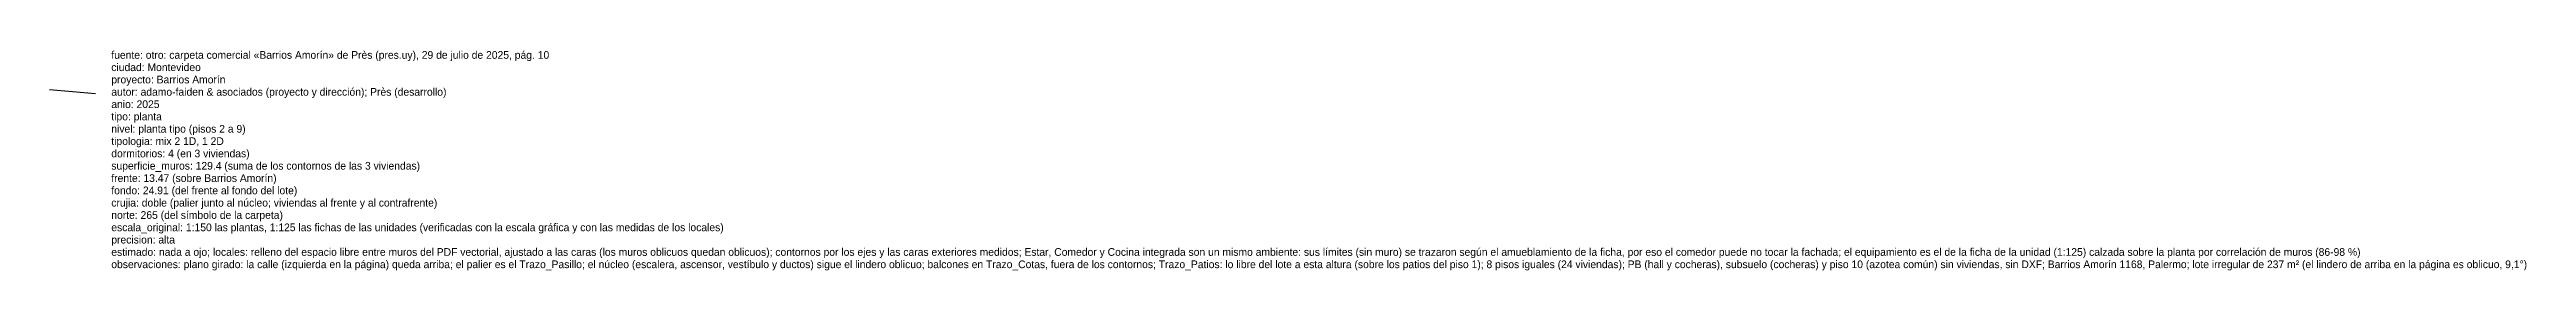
# Model space of a CAD drawing. Header units: metres. Extents: x 0 to 95.2, y 0 to 26.2.
# Drawn here: x 15 to 95.2, y 19 to 26.2 of the extents above; entities that cross this region are included whole.
import ezdxf

# ---------------------------------------------------------------- set-up
doc = ezdxf.new("R2010")
doc.units = ezdxf.units.M
doc.layers.add('Trazo_Datos', color=7, linetype='Continuous')
doc.layers.add('Trazo_Norte', color=1, linetype='Continuous')

msp = doc.modelspace()

# ---------------------------------------------------------------- texts
at = {"layer": 'Trazo_Datos'}
for s, p in [('fuente: otro: carpeta comercial «Barrios Amorín» de Près (pres.uy), 29 de julio de 2025, pág. 10', (17.02, 25.91)), ('ciudad: Montevideo', (17.02, 25.51)), ('autor: adamo-faiden & asociados (proyecto y dirección); Près (desarrollo)', (17.02, 24.71)), ('proyecto: Barrios Amorín', (17.02, 25.11)), ('tipo: planta', (17.02, 23.91)), ('anio: 2025', (17.02, 24.31)), ('tipologia: mix 2 1D, 1 2D', (17.02, 23.11)), ('nivel: planta tipo (pisos 2 a 9)', (17.02, 23.51)), ('superficie_muros: 129.4 (suma de los contornos de las 3 viviendas)', (17.02, 22.31)), ('dormitorios: 4 (en 3 viviendas)', (17.02, 22.71)), ('frente: 13.47 (sobre Barrios Amorín)', (17.02, 21.91)), ('fondo: 24.91 (del frente al fondo del lote)', (17.02, 21.51)), ('crujia: doble (palier junto al núcleo; viviendas al frente y al contrafrente)', (17.02, 21.11)), ('norte: 265 (del símbolo de la carpeta)', (17.02, 20.71)), ('escala_original: 1:150 las plantas, 1:125 las fichas de las unidades (verificadas con la escala gráfica y con las medidas de los locales)', (17.02, 20.31)), ('precision: alta', (17.02, 19.91)), ('estimado: nada a ojo; locales: relleno del espacio libre entre muros del PDF vectorial, ajustado a las caras (los muros oblicuos quedan oblicuos); contornos por los ejes y las caras exteriores medidos; Estar, Comedor y Cocina integrada son un mismo ambiente: sus límites (sin muro) se trazaron según el amueblamiento de la ficha, por eso el comedor puede no tocar la fachada; el equipamiento es el de la ficha de la unidad (1:125) calzada sobre la planta por correlación de muros (86-98 %)', (17.02, 19.51)), ('observaciones: plano girado: la calle (izquierda en la página) queda arriba; el palier es el Trazo_Pasillo; el núcleo (escalera, ascensor, vestíbulo y ductos) sigue el lindero oblicuo; balcones en Trazo_Cotas, fuera de los contornos; Trazo_Patios: lo libre del lote a esta altura (sobre los patios del piso 1); 8 pisos iguales (24 viviendas); PB (hall y cocheras), subsuelo (cocheras) y piso 10 (azotea común) sin viviendas, sin DXF; Barrios Amorín 1168, Palermo; lote irregular de 237 m² (el lindero de arriba en la página es oblicuo, 9,1°)', (17.02, 19.11))]:
    msp.add_text(s, height=0.25, dxfattribs=at).set_placement(p)

# ---------------------------------------------------------------- linework, layer by layer
at = {"layer": 'Trazo_Norte'}
msp.add_line((15.02, 24.91), (16.51, 24.78), dxfattribs=at)

msp.set_redraw_order([(e.dxf.handle, doc.entitydb.next_handle()) for e in msp.query("TEXT MTEXT ATTDEF DIMENSION ARC_DIMENSION")])  # texts and dimensions are drawn at this point

doc.saveas('drawing.dxf')
